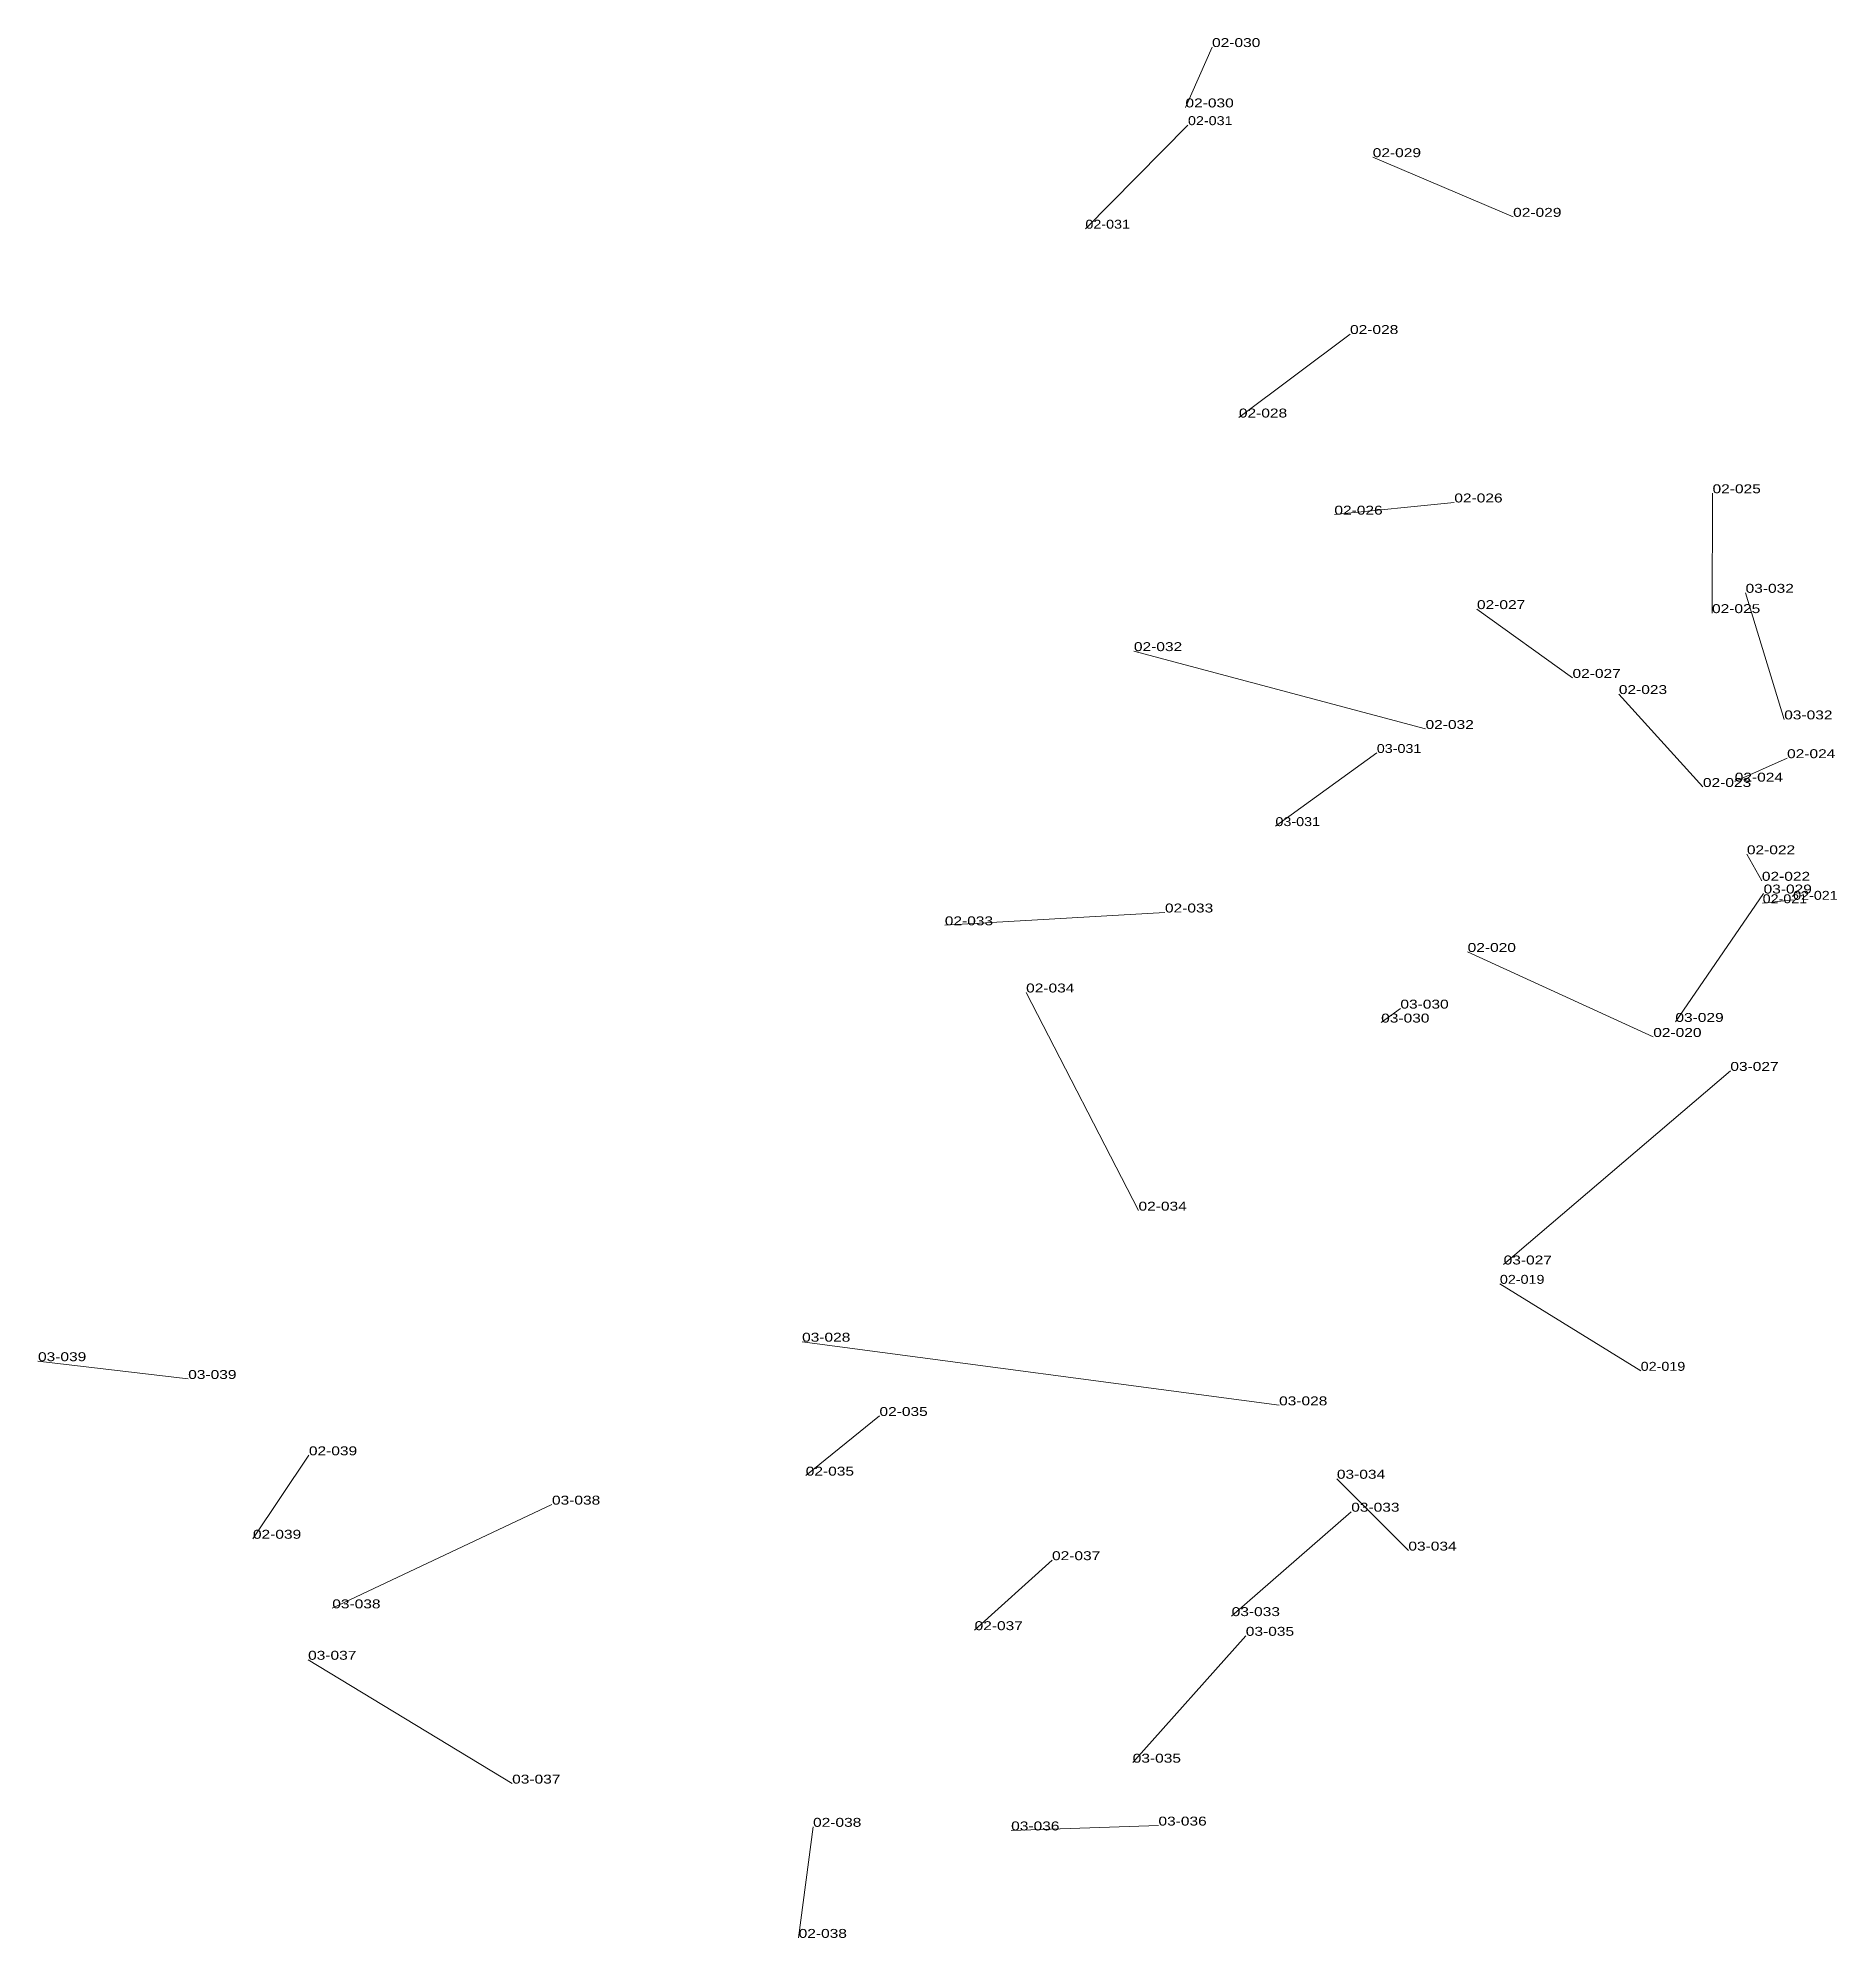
# Model space of a CAD drawing. Header units: metres. Extents: x 571156 to 607184, y 703608 to 727431.
# Drawn here: x 598458.2 to 598861.5, y 707214.8 to 707640.7 of the extents above; entities that cross this region are included whole.
import ezdxf

# ---------------------------------------------------------------- set-up
doc = ezdxf.new("R2010")
doc.units = ezdxf.units.M
doc.header["$LTSCALE"] = 0.8
doc.layers.add('60', color=7, linetype='Continuous', lineweight=13)
doc.layers.add('61', color=7, linetype='Continuous')

msp = doc.modelspace()

# ---------------------------------------------------------------- texts
at = {"layer": '60'}
for s, width, p in [('02-030', 1.3, (598721.4, 707638.7)), ('02-029', 1.3, (598788.91, 707600.64)), ('02-031', 1.2, (598693.01, 707597.98)), ('02-028', 1.3, (598752.34, 707574.37)), ('02-025', 1.3, (598833.62, 707538.67)), ('02-026', 1.3, (598748.83, 707533.87)), ('03-032', 1.3, (598841.03, 707516.35)), ('02-032', 1.3, (598703.88, 707503.28)), ('02-027', 1.3, (598802.22, 707497.28)), ('02-023', 1.3, (598812.61, 707493.65)), ('02-024', 1.3, (598850.33, 707479.28)), ('03-031', 1.2, (598735.62, 707464.05)), ('02-022', 1.3, (598844.68, 707451.79)), ('02-021', 1.2, (598851.69, 707447.52)), ('02-033', 1.3, (598661.48, 707441.8)), ('02-020', 1.3, (598778.71, 707435.83)), ('03-030', 1.3, (598763.63, 707423.13)), ('03-029', 1.3, (598825.29, 707420.15)), ('03-027', 1.3, (598837.61, 707409.17)), ('02-034', 1.3, (598704.91, 707377.84)), ('03-028', 1.3, (598629.48, 707348.46)), ('03-039', 1.3, (598458.16, 707344.09)), ('02-019', 1.2, (598817.51, 707341.93)), ('02-039', 1.3, (598518.9, 707322.99)), ('02-035', 1.3, (598630.3, 707318.43)), ('03-034', 1.3, (598749.39, 707317.73)), ('03-038', 1.3, (598573.4, 707311.93)), ('03-033', 1.3, (598725.8, 707286.94)), ('02-037', 1.3, (598668.16, 707283.79)), ('03-035', 1.3, (598703.61, 707254.08)), ('03-037', 1.3, (598564.47, 707249.39)), ('02-038', 1.3, (598631.94, 707239.7)), ('03-036', 1.3, (598676.36, 707238.89))]:
    msp.add_text(s, height=2, dxfattribs=dict(at, width=width)).set_placement(p)
at = {"layer": '61'}
for s, width, p in [('02-030', 1.3, (598715.44, 707625.17)), ('02-031', 1.2, (598716, 707621.2)), ('02-029', 1.3, (598757.43, 707614.02)), ('02-028', 1.3, (598727.42, 707555.65)), ('02-026', 1.3, (598775.72, 707536.61)), ('02-027', 1.3, (598780.8, 707512.7)), ('02-025', 1.3, (598833.5, 707511.8)), ('02-032', 1.3, (598769.27, 707485.82)), ('03-032', 1.3, (598849.69, 707487.97)), ('03-031', 1.2, (598758.34, 707480.44)), ('02-023', 1.3, (598831.46, 707472.82)), ('02-024', 1.3, (598838.6, 707474.02)), ('02-022', 1.3, (598841.32, 707457.74)), ('02-021', 1.2, (598844.85, 707446.76)), ('03-029', 1.3, (598845.06, 707448.94)), ('02-033', 1.3, (598710.84, 707444.68)), ('02-034', 1.3, (598679.71, 707426.75)), ('03-030', 1.3, (598759.32, 707420.01)), ('02-020', 1.3, (598820.32, 707416.78)), ('03-027', 1.3, (598786.78, 707365.77)), ('02-019', 1.2, (598785.94, 707361.43)), ('03-039', 1.3, (598491.84, 707340.1)), ('02-035', 1.3, (598646.83, 707331.8)), ('03-028', 1.3, (598736.43, 707334.19)), ('03-033', 1.3, (598752.61, 707310.34)), ('02-039', 1.3, (598506.35, 707304.28)), ('03-034', 1.3, (598765.42, 707301.63)), ('02-037', 1.3, (598685.52, 707299.48)), ('03-038', 1.3, (598524.14, 707288.68)), ('03-035', 1.3, (598728.97, 707282.52)), ('03-037', 1.3, (598518.72, 707277.15)), ('03-036', 1.3, (598709.38, 707239.98)), ('02-038', 1.3, (598628.71, 707214.8))]:
    msp.add_text(s, height=2, dxfattribs=dict(at, width=width)).set_placement(p)

# ---------------------------------------------------------------- linework, layer by layer
at = {"layer": '60'}
for p, q in [((598715.44, 707625.17), (598721.4, 707638.7)), ((598716, 707621.2), (598693.01, 707597.98)), ((598757.43, 707614.02), (598788.91, 707600.64)), ((598727.42, 707555.65), (598752.34, 707574.37)), ((598833.5, 707511.8), (598833.62, 707538.67)), ((598775.72, 707536.61), (598748.83, 707533.87)), ((598780.8, 707512.7), (598802.22, 707497.28)), ((598849.69, 707487.97), (598841.03, 707516.35)), ((598769.27, 707485.82), (598703.88, 707503.28)), ((598831.46, 707472.82), (598812.61, 707493.65)), ((598758.34, 707480.44), (598735.62, 707464.05)), ((598838.6, 707474.02), (598850.33, 707479.28)), ((598841.32, 707457.74), (598844.68, 707451.79)), ((598845.06, 707448.94), (598825.29, 707420.15)), ((598710.84, 707444.68), (598661.48, 707441.8)), ((598844.85, 707446.76), (598851.69, 707447.52)), ((598820.32, 707416.78), (598778.71, 707435.83)), ((598679.71, 707426.75), (598704.91, 707377.84)), ((598759.32, 707420.01), (598763.63, 707423.13)), ((598786.78, 707365.77), (598837.61, 707409.17)), ((598785.94, 707361.43), (598817.51, 707341.93)), ((598736.43, 707334.19), (598629.48, 707348.46)), ((598491.84, 707340.1), (598458.16, 707344.09)), ((598646.83, 707331.8), (598630.3, 707318.43)), ((598506.35, 707304.28), (598518.9, 707322.99)), ((598765.42, 707301.63), (598749.39, 707317.73)), ((598524.14, 707288.68), (598573.4, 707311.93)), ((598752.61, 707310.34), (598725.8, 707286.94)), ((598685.52, 707299.48), (598668.16, 707283.79)), ((598728.97, 707282.52), (598703.61, 707254.08)), ((598518.72, 707277.15), (598564.47, 707249.39)), ((598628.71, 707214.8), (598631.94, 707239.7)), ((598709.38, 707239.98), (598676.36, 707238.89))]:
    msp.add_line(p, q, dxfattribs=at)

msp.set_redraw_order([(e.dxf.handle, doc.entitydb.next_handle()) for e in msp.query("TEXT MTEXT ATTDEF DIMENSION ARC_DIMENSION")])  # texts and dimensions are drawn at this point

doc.saveas('drawing.dxf')
